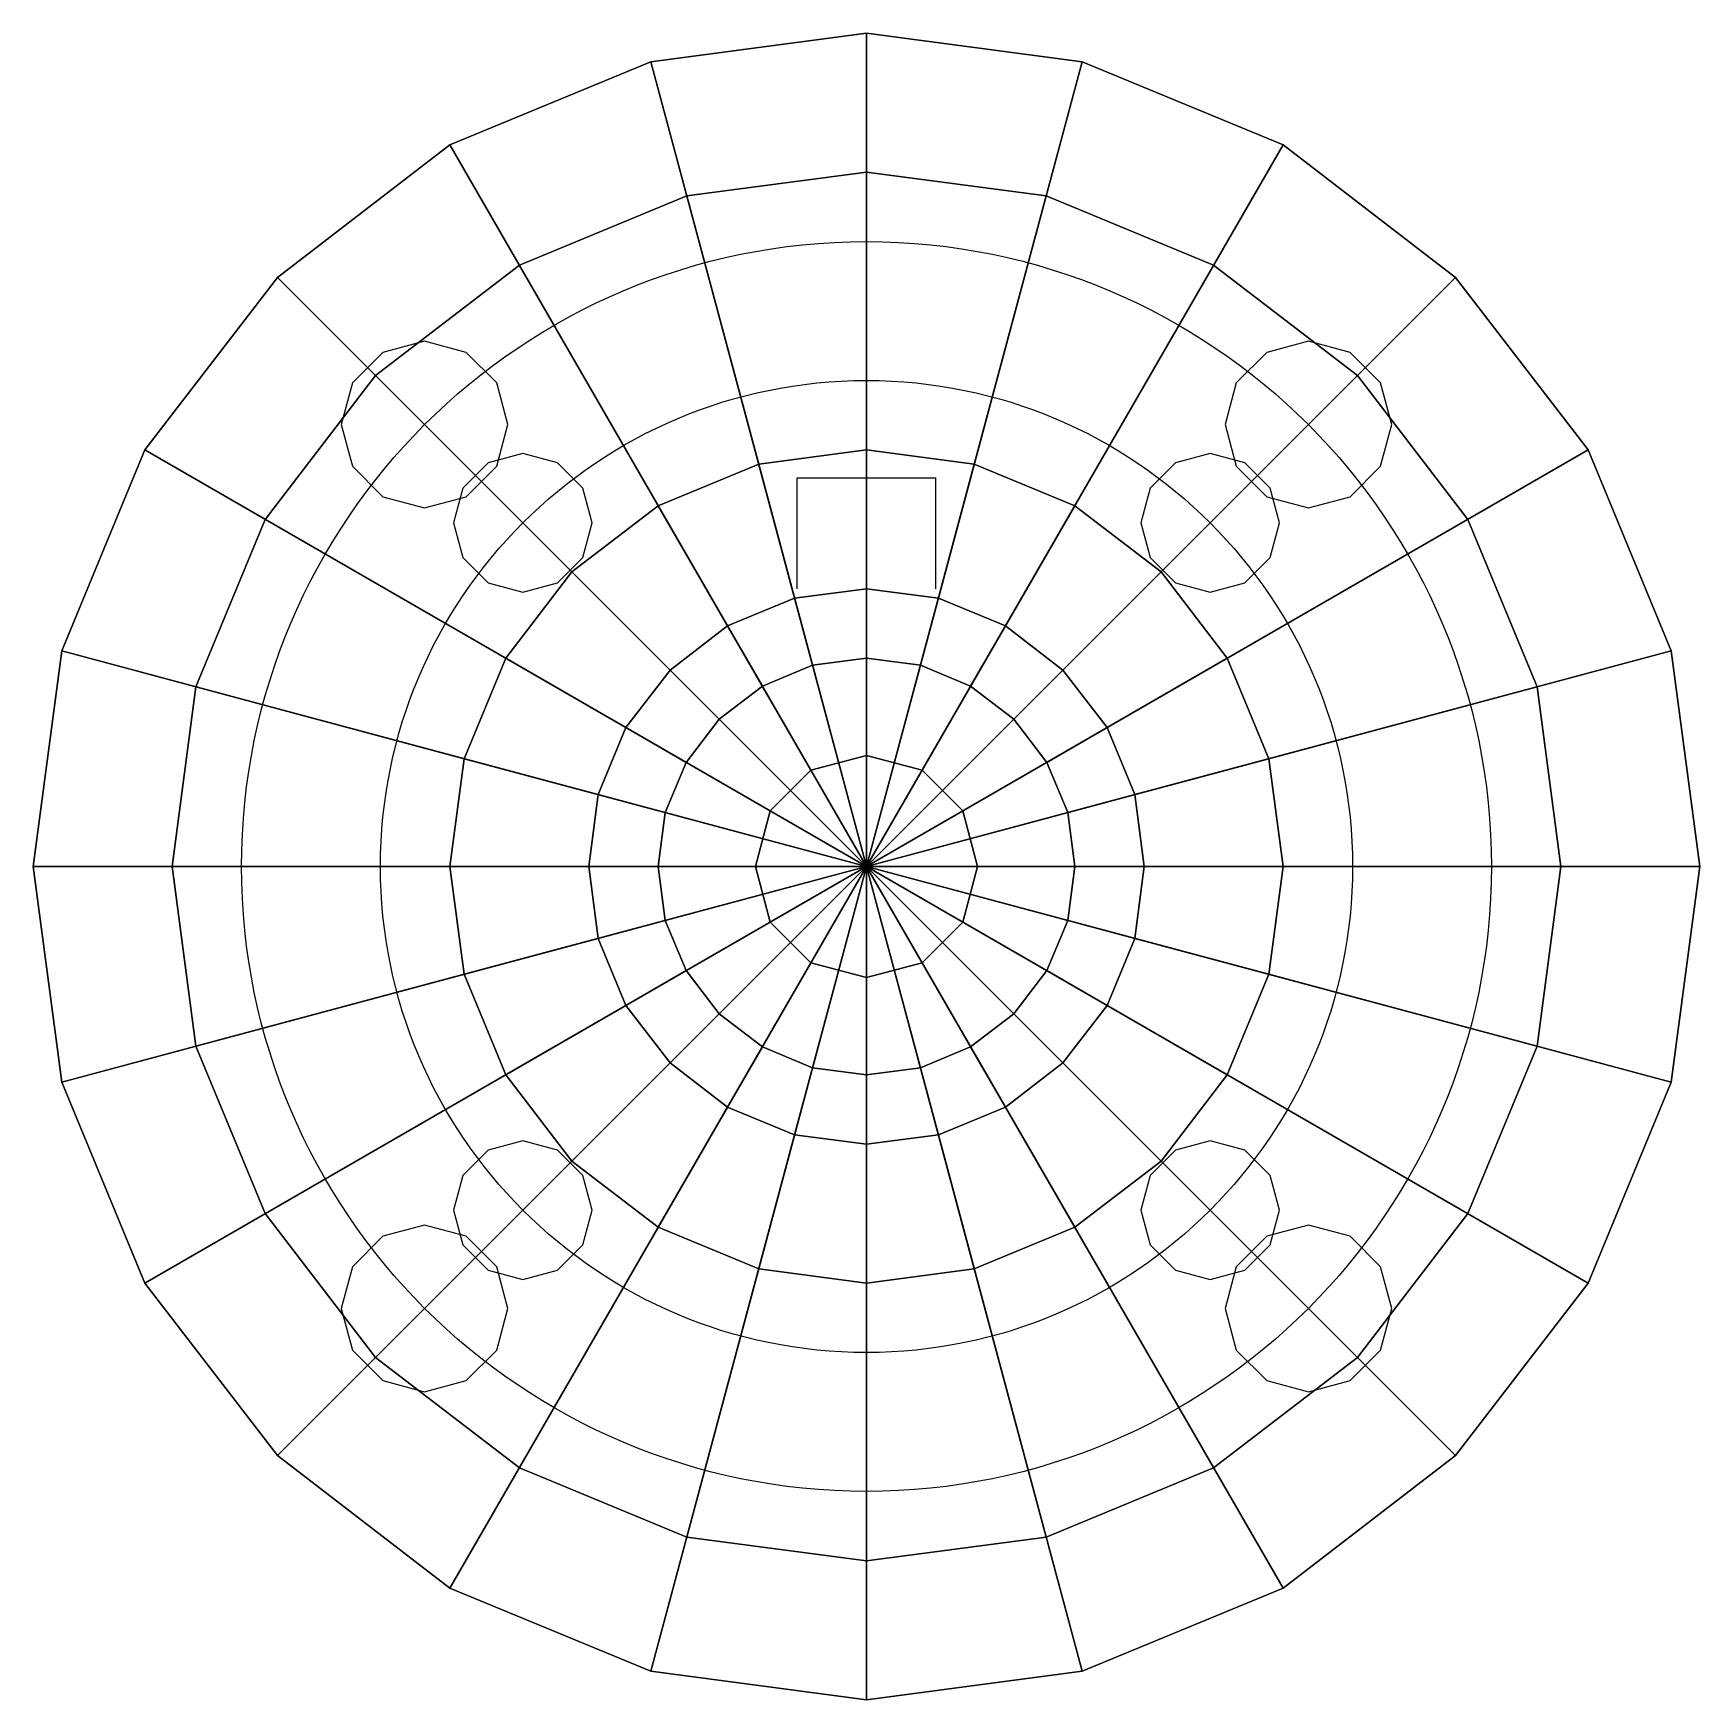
# Model space of a CAD drawing. Header units: millimetres. Extents: x -60 to 60, y -60 to 60.
import ezdxf

# ---------------------------------------------------------------- set-up
doc = ezdxf.new("R2010")
doc.units = ezdxf.units.MM
for name, color, linetype in [('BODY', 7, 'Continuous'), ('CENTERLINE', 1, 'Continuous'), ('EDGES', 2, 'Continuous'), ('HOLES', 4, 'Continuous')]:
    doc.layers.add(name, color=color, linetype=linetype)

msp = doc.modelspace()

# ---------------------------------------------------------------- linework, layer by layer
at = {"layer": 'BODY'}
for points in [[(0, 60), (-15.5291, 57.9555), (-15.5291, 57.9555, 20), (0, 60, 20)], [(0, 0), (0, 60), (-15.5291, 57.9555)], [(0, 60, 20), (-15.5291, 57.9555, 20), (-7.7646, 28.9778, 20), (0, 30, 20)], [(15.5291, 57.9555), (0, 60), (0, 60, 20), (15.5291, 57.9555, 20)], [(0, 0), (15.5291, 57.9555), (0, 60)], [(15.5291, 57.9555, 20), (0, 60, 20), (0, 30, 20), (7.7646, 28.9778, 20)], [(-15.5291, 57.9555), (-30, 51.9615), (-30, 51.9615, 20), (-15.5291, 57.9555, 20)], [(0, 0), (-15.5291, 57.9555), (-30, 51.9615)], [(-15.5291, 57.9555, 20), (-30, 51.9615, 20), (-15, 25.9808, 20), (-7.7646, 28.9778, 20)], [(0, 0), (30, 51.9615), (15.5291, 57.9555)], [(30, 51.9615, 20), (15.5291, 57.9555, 20), (7.7646, 28.9778, 20), (15, 25.9808, 20)], [(30, 51.9615), (15.5291, 57.9555), (15.5291, 57.9555, 20), (30, 51.9615, 20)], [(-30, 51.9615), (-42.4264, 42.4264), (-42.4264, 42.4264, 20), (-30, 51.9615, 20)], [(0, 0), (-30, 51.9615), (-42.4264, 42.4264)], [(-30, 51.9615, 20), (-42.4264, 42.4264, 20), (-21.2132, 21.2132, 20), (-15, 25.9808, 20)], [(0, 0), (42.4264, 42.4264), (30, 51.9615)], [(42.4264, 42.4264, 20), (30, 51.9615, 20), (15, 25.9808, 20), (21.2132, 21.2132, 20)], [(42.4264, 42.4264), (30, 51.9615), (30, 51.9615, 20), (42.4264, 42.4264, 20)], [(0, 50, 100), (-12.941, 48.2963, 100), (-12.941, 48.2963, 120), (0, 50, 120)], [(0, 0, 100), (0, 50, 100), (-12.941, 48.2963, 100)], [(0, 30, 100), (-7.7646, 28.9778, 100), (-12.941, 48.2963, 100), (0, 50, 100)], [(0, 50, 120), (-12.941, 48.2963, 120), (-5.1764, 19.3185, 120), (0, 20, 120)], [(12.941, 48.2963, 100), (0, 50, 100), (0, 50, 120), (12.941, 48.2963, 120)], [(0, 0, 100), (12.941, 48.2963, 100), (0, 50, 100)], [(7.7646, 28.9778, 100), (0, 30, 100), (0, 50, 100), (12.941, 48.2963, 100)], [(12.941, 48.2963, 120), (0, 50, 120), (0, 20, 120), (5.1764, 19.3185, 120)], [(-12.941, 48.2963, 100), (-25, 43.3013, 100), (-25, 43.3013, 120), (-12.941, 48.2963, 120)], [(0, 0, 100), (-12.941, 48.2963, 100), (-25, 43.3013, 100)], [(-7.7646, 28.9778, 100), (-15, 25.9808, 100), (-25, 43.3013, 100), (-12.941, 48.2963, 100)], [(-12.941, 48.2963, 120), (-25, 43.3013, 120), (-10, 17.3205, 120), (-5.1764, 19.3185, 120)], [(0, 0, 100), (25, 43.3013, 100), (12.941, 48.2963, 100)], [(25, 43.3013, 120), (12.941, 48.2963, 120), (5.1764, 19.3185, 120), (10, 17.3205, 120)], [(15, 25.9808, 100), (7.7646, 28.9778, 100), (12.941, 48.2963, 100), (25, 43.3013, 100)], [(25, 43.3013, 100), (12.941, 48.2963, 100), (12.941, 48.2963, 120), (25, 43.3013, 120)], [(-25, 43.3013, 100), (-35.3553, 35.3553, 100), (-35.3553, 35.3553, 120), (-25, 43.3013, 120)], [(0, 0, 100), (-25, 43.3013, 100), (-35.3553, 35.3553, 100)], [(-15, 25.9808, 100), (-21.2132, 21.2132, 100), (-35.3553, 35.3553, 100), (-25, 43.3013, 100)], [(-25, 43.3013, 120), (-35.3553, 35.3553, 120), (-14.1421, 14.1421, 120), (-10, 17.3205, 120)], [(0, 0, 100), (35.3553, 35.3553, 100), (25, 43.3013, 100)], [(35.3553, 35.3553, 120), (25, 43.3013, 120), (10, 17.3205, 120), (14.1421, 14.1421, 120)], [(21.2132, 21.2132, 100), (15, 25.9808, 100), (25, 43.3013, 100), (35.3553, 35.3553, 100)], [(35.3553, 35.3553, 100), (25, 43.3013, 100), (25, 43.3013, 120), (35.3553, 35.3553, 120)], [(-42.4264, 42.4264), (-51.9615, 30), (-51.9615, 30, 20), (-42.4264, 42.4264, 20)], [(0, 0), (-42.4264, 42.4264), (-51.9615, 30)], [(-42.4264, 42.4264, 20), (-51.9615, 30, 20), (-25.9808, 15, 20), (-21.2132, 21.2132, 20)], [(0, 0), (51.9615, 30), (42.4264, 42.4264)], [(51.9615, 30, 20), (42.4264, 42.4264, 20), (21.2132, 21.2132, 20), (25.9808, 15, 20)], [(51.9615, 30), (42.4264, 42.4264), (42.4264, 42.4264, 20), (51.9615, 30, 20)], [(-35.3553, 35.3553, 100), (-43.3013, 25, 100), (-43.3013, 25, 120), (-35.3553, 35.3553, 120)], [(0, 0, 100), (-35.3553, 35.3553, 100), (-43.3013, 25, 100)], [(-21.2132, 21.2132, 100), (-25.9808, 15, 100), (-43.3013, 25, 100), (-35.3553, 35.3553, 100)], [(-35.3553, 35.3553, 120), (-43.3013, 25, 120), (-17.3205, 10, 120), (-14.1421, 14.1421, 120)], [(0, 0, 100), (43.3013, 25, 100), (35.3553, 35.3553, 100)], [(43.3013, 25, 120), (35.3553, 35.3553, 120), (14.1421, 14.1421, 120), (17.3205, 10, 120)], [(25.9808, 15, 100), (21.2132, 21.2132, 100), (35.3553, 35.3553, 100), (43.3013, 25, 100)], [(43.3013, 25, 100), (35.3553, 35.3553, 100), (35.3553, 35.3553, 120), (43.3013, 25, 120)], [(-51.9615, 30), (-57.9555, 15.5291), (-57.9555, 15.5291, 20), (-51.9615, 30, 20)], [(0, 0), (-51.9615, 30), (-57.9555, 15.5291)], [(-51.9615, 30, 20), (-57.9555, 15.5291, 20), (-28.9778, 7.7646, 20), (-25.9808, 15, 20)], [(0, 30, 20), (-7.7646, 28.9778, 20), (-7.7646, 28.9778, 100), (0, 30, 100)], [(0, 0, 20), (0, 30, 20), (-7.7646, 28.9778, 20)], [(0, 0), (57.9555, 15.5291), (51.9615, 30)], [(7.7646, 28.9778, 20), (0, 30, 20), (0, 30, 100), (7.7646, 28.9778, 100)], [(0, 0, 20), (7.7646, 28.9778, 20), (0, 30, 20)], [(57.9555, 15.5291, 20), (51.9615, 30, 20), (25.9808, 15, 20), (28.9778, 7.7646, 20)], [(57.9555, 15.5291), (51.9615, 30), (51.9615, 30, 20), (57.9555, 15.5291, 20)], [(-7.7646, 28.9778, 20), (-15, 25.9808, 20), (-15, 25.9808, 100), (-7.7646, 28.9778, 100)], [(0, 0, 20), (-7.7646, 28.9778, 20), (-15, 25.9808, 20)], [(0, 0, 20), (15, 25.9808, 20), (7.7646, 28.9778, 20)], [(15, 25.9808, 20), (7.7646, 28.9778, 20), (7.7646, 28.9778, 100), (15, 25.9808, 100)], [(-15, 25.9808, 20), (-21.2132, 21.2132, 20), (-21.2132, 21.2132, 100), (-15, 25.9808, 100)], [(0, 0, 20), (-15, 25.9808, 20), (-21.2132, 21.2132, 20)], [(0, 0, 20), (21.2132, 21.2132, 20), (15, 25.9808, 20)], [(21.2132, 21.2132, 20), (15, 25.9808, 20), (15, 25.9808, 100), (21.2132, 21.2132, 100)], [(-43.3013, 25, 100), (-48.2963, 12.941, 100), (-48.2963, 12.941, 120), (-43.3013, 25, 120)], [(0, 0, 100), (-43.3013, 25, 100), (-48.2963, 12.941, 100)], [(-25.9808, 15, 100), (-28.9778, 7.7646, 100), (-48.2963, 12.941, 100), (-43.3013, 25, 100)], [(-43.3013, 25, 120), (-48.2963, 12.941, 120), (-19.3185, 5.1764, 120), (-17.3205, 10, 120)], [(0, 0, 100), (48.2963, 12.941, 100), (43.3013, 25, 100)], [(48.2963, 12.941, 120), (43.3013, 25, 120), (17.3205, 10, 120), (19.3185, 5.1764, 120)], [(28.9778, 7.7646, 100), (25.9808, 15, 100), (43.3013, 25, 100), (48.2963, 12.941, 100)], [(48.2963, 12.941, 100), (43.3013, 25, 100), (43.3013, 25, 120), (48.2963, 12.941, 120)], [(-21.2132, 21.2132, 20), (-25.9808, 15, 20), (-25.9808, 15, 100), (-21.2132, 21.2132, 100)], [(0, 0, 20), (-21.2132, 21.2132, 20), (-25.9808, 15, 20)], [(0, 0, 20), (25.9808, 15, 20), (21.2132, 21.2132, 20)], [(25.9808, 15, 20), (21.2132, 21.2132, 20), (21.2132, 21.2132, 100), (25.9808, 15, 100)], [(-5.1764, 19.3185, 120), (-10, 17.3205, 120), (-10, 17.3205, 180), (-5.1764, 19.3185, 180)], [(0, 0, 120), (-5.1764, 19.3185, 120), (-10, 17.3205, 120)], [(-5.1764, 19.3185, 180), (-10, 17.3205, 180), (-7.5, 12.9904, 180), (-3.8823, 14.4889, 180)], [(0, 20, 120), (-5.1764, 19.3185, 120), (-5.1764, 19.3185, 180), (0, 20, 180)], [(0, 0, 120), (0, 20, 120), (-5.1764, 19.3185, 120)], [(0, 20, 180), (-5.1764, 19.3185, 180), (-3.8823, 14.4889, 180), (0, 15, 180)], [(5.1764, 19.3185, 120), (0, 20, 120), (0, 20, 180), (5.1764, 19.3185, 180)], [(0, 0, 120), (5.1764, 19.3185, 120), (0, 20, 120)], [(5.1764, 19.3185, 180), (0, 20, 180), (0, 15, 180), (3.8823, 14.4889, 180)], [(0, 0, 120), (10, 17.3205, 120), (5.1764, 19.3185, 120)], [(10, 17.3205, 180), (5.1764, 19.3185, 180), (3.8823, 14.4889, 180), (7.5, 12.9904, 180)], [(10, 17.3205, 120), (5.1764, 19.3185, 120), (5.1764, 19.3185, 180), (10, 17.3205, 180)], [(-10, 17.3205, 120), (-14.1421, 14.1421, 120), (-14.1421, 14.1421, 180), (-10, 17.3205, 180)], [(0, 0, 120), (-10, 17.3205, 120), (-14.1421, 14.1421, 120)], [(-10, 17.3205, 180), (-14.1421, 14.1421, 180), (-10.6066, 10.6066, 180), (-7.5, 12.9904, 180)], [(0, 0, 120), (14.1421, 14.1421, 120), (10, 17.3205, 120)], [(14.1421, 14.1421, 180), (10, 17.3205, 180), (7.5, 12.9904, 180), (10.6066, 10.6066, 180)], [(14.1421, 14.1421, 120), (10, 17.3205, 120), (10, 17.3205, 180), (14.1421, 14.1421, 180)], [(-57.9555, 15.5291), (-60, 0), (-60, 0, 20), (-57.9555, 15.5291, 20)], [(0, 0), (-57.9555, 15.5291), (-60, 0)], [(-57.9555, 15.5291, 20), (-60, 0, 20), (-30, 0, 20), (-28.9778, 7.7646, 20)], [(-25.9808, 15, 20), (-28.9778, 7.7646, 20), (-28.9778, 7.7646, 100), (-25.9808, 15, 100)], [(0, 0, 20), (-25.9808, 15, 20), (-28.9778, 7.7646, 20)], [(-3.8823, 14.4889, 180), (-7.5, 12.9904, 180), (-7.5, 12.9904, 210), (-3.8823, 14.4889, 210)], [(0, 0, 180), (-3.8823, 14.4889, 180), (-7.5, 12.9904, 180)], [(0, 0, 210), (-3.8823, 14.4889, 210), (-7.5, 12.9904, 210)], [(0, 15, 180), (-3.8823, 14.4889, 180), (-3.8823, 14.4889, 210), (0, 15, 210)], [(0, 0, 180), (0, 15, 180), (-3.8823, 14.4889, 180)], [(0, 0, 210), (0, 15, 210), (-3.8823, 14.4889, 210)], [(0, 0), (60, 0), (57.9555, 15.5291)], [(0, 0, 20), (28.9778, 7.7646, 20), (25.9808, 15, 20)], [(3.8823, 14.4889, 180), (0, 15, 180), (0, 15, 210), (3.8823, 14.4889, 210)], [(0, 0, 180), (3.8823, 14.4889, 180), (0, 15, 180)], [(0, 0, 210), (3.8823, 14.4889, 210), (0, 15, 210)], [(0, 0, 180), (7.5, 12.9904, 180), (3.8823, 14.4889, 180)], [(0, 0, 210), (7.5, 12.9904, 210), (3.8823, 14.4889, 210)], [(7.5, 12.9904, 180), (3.8823, 14.4889, 180), (3.8823, 14.4889, 210), (7.5, 12.9904, 210)], [(28.9778, 7.7646, 20), (25.9808, 15, 20), (25.9808, 15, 100), (28.9778, 7.7646, 100)], [(60, 0, 20), (57.9555, 15.5291, 20), (28.9778, 7.7646, 20), (30, 0, 20)], [(60, 0), (57.9555, 15.5291), (57.9555, 15.5291, 20), (60, 0, 20)], [(-14.1421, 14.1421, 120), (-17.3205, 10, 120), (-17.3205, 10, 180), (-14.1421, 14.1421, 180)], [(0, 0, 120), (-14.1421, 14.1421, 120), (-17.3205, 10, 120)], [(-14.1421, 14.1421, 180), (-17.3205, 10, 180), (-12.9904, 7.5, 180), (-10.6066, 10.6066, 180)], [(0, 0, 120), (17.3205, 10, 120), (14.1421, 14.1421, 120)], [(17.3205, 10, 180), (14.1421, 14.1421, 180), (10.6066, 10.6066, 180), (12.9904, 7.5, 180)], [(17.3205, 10, 120), (14.1421, 14.1421, 120), (14.1421, 14.1421, 180), (17.3205, 10, 180)], [(-48.2963, 12.941, 100), (-50, 0, 100), (-50, 0, 120), (-48.2963, 12.941, 120)], [(0, 0, 100), (-48.2963, 12.941, 100), (-50, 0, 100)], [(-28.9778, 7.7646, 100), (-30, 0, 100), (-50, 0, 100), (-48.2963, 12.941, 100)], [(-48.2963, 12.941, 120), (-50, 0, 120), (-20, 0, 120), (-19.3185, 5.1764, 120)], [(-7.5, 12.9904, 180), (-10.6066, 10.6066, 180), (-10.6066, 10.6066, 210), (-7.5, 12.9904, 210)], [(0, 0, 180), (-7.5, 12.9904, 180), (-10.6066, 10.6066, 180)], [(0, 0, 210), (-7.5, 12.9904, 210), (-10.6066, 10.6066, 210)], [(0, 0, 180), (10.6066, 10.6066, 180), (7.5, 12.9904, 180)], [(0, 0, 210), (10.6066, 10.6066, 210), (7.5, 12.9904, 210)], [(0, 0, 100), (50, 0, 100), (48.2963, 12.941, 100)], [(10.6066, 10.6066, 180), (7.5, 12.9904, 180), (7.5, 12.9904, 210), (10.6066, 10.6066, 210)], [(50, 0, 120), (48.2963, 12.941, 120), (19.3185, 5.1764, 120), (20, 0, 120)], [(30, 0, 100), (28.9778, 7.7646, 100), (48.2963, 12.941, 100), (50, 0, 100)], [(50, 0, 100), (48.2963, 12.941, 100), (48.2963, 12.941, 120), (50, 0, 120)], [(-17.3205, 10, 120), (-19.3185, 5.1764, 120), (-19.3185, 5.1764, 180), (-17.3205, 10, 180)], [(0, 0, 120), (-17.3205, 10, 120), (-19.3185, 5.1764, 120)], [(-17.3205, 10, 180), (-19.3185, 5.1764, 180), (-14.4889, 3.8823, 180), (-12.9904, 7.5, 180)], [(-10.6066, 10.6066, 180), (-12.9904, 7.5, 180), (-12.9904, 7.5, 210), (-10.6066, 10.6066, 210)], [(0, 0, 180), (-10.6066, 10.6066, 180), (-12.9904, 7.5, 180)], [(0, 0, 210), (-10.6066, 10.6066, 210), (-12.9904, 7.5, 210)], [(0, 0, 180), (12.9904, 7.5, 180), (10.6066, 10.6066, 180)], [(0, 0, 210), (12.9904, 7.5, 210), (10.6066, 10.6066, 210)], [(0, 0, 120), (19.3185, 5.1764, 120), (17.3205, 10, 120)], [(12.9904, 7.5, 180), (10.6066, 10.6066, 180), (10.6066, 10.6066, 210), (12.9904, 7.5, 210)], [(19.3185, 5.1764, 180), (17.3205, 10, 180), (12.9904, 7.5, 180), (14.4889, 3.8823, 180)], [(19.3185, 5.1764, 120), (17.3205, 10, 120), (17.3205, 10, 180), (19.3185, 5.1764, 180)], [(-28.9778, 7.7646, 20), (-30, 0, 20), (-30, 0, 100), (-28.9778, 7.7646, 100)], [(0, 0, 20), (-28.9778, 7.7646, 20), (-30, 0, 20)], [(-12.9904, 7.5, 180), (-14.4889, 3.8823, 180), (-14.4889, 3.8823, 210), (-12.9904, 7.5, 210)], [(0, 0, 180), (-12.9904, 7.5, 180), (-14.4889, 3.8823, 180)], [(0, 0, 210), (-12.9904, 7.5, 210), (-14.4889, 3.8823, 210)], [(0, 0, 20), (30, 0, 20), (28.9778, 7.7646, 20)], [(0, 0, 180), (14.4889, 3.8823, 180), (12.9904, 7.5, 180)], [(0, 0, 210), (14.4889, 3.8823, 210), (12.9904, 7.5, 210)], [(14.4889, 3.8823, 180), (12.9904, 7.5, 180), (12.9904, 7.5, 210), (14.4889, 3.8823, 210)], [(30, 0, 20), (28.9778, 7.7646, 20), (28.9778, 7.7646, 100), (30, 0, 100)], [(-19.3185, 5.1764, 120), (-20, 0, 120), (-20, 0, 180), (-19.3185, 5.1764, 180)], [(0, 0, 120), (-19.3185, 5.1764, 120), (-20, 0, 120)], [(-19.3185, 5.1764, 180), (-20, 0, 180), (-15, 0, 180), (-14.4889, 3.8823, 180)], [(0, 0, 120), (20, 0, 120), (19.3185, 5.1764, 120)], [(20, 0, 180), (19.3185, 5.1764, 180), (14.4889, 3.8823, 180), (15, 0, 180)], [(20, 0, 120), (19.3185, 5.1764, 120), (19.3185, 5.1764, 180), (20, 0, 180)], [(-14.4889, 3.8823, 180), (-15, 0, 180), (-15, 0, 210), (-14.4889, 3.8823, 210)], [(0, 0, 180), (-14.4889, 3.8823, 180), (-15, 0, 180)], [(0, 0, 210), (-14.4889, 3.8823, 210), (-15, 0, 210)], [(0, 0, 180), (15, 0, 180), (14.4889, 3.8823, 180)], [(0, 0, 210), (15, 0, 210), (14.4889, 3.8823, 210)], [(15, 0, 180), (14.4889, 3.8823, 180), (14.4889, 3.8823, 210), (15, 0, 210)], [(-60, 0), (-57.9555, -15.5291), (-57.9555, -15.5291, 20), (-60, 0, 20)], [(0, 0), (-60, 0), (-57.9555, -15.5291)], [(-60, 0, 20), (-57.9555, -15.5291, 20), (-28.9778, -7.7646, 20), (-30, 0, 20)], [(0, 0), (-57.9555, -15.5291), (-51.9615, -30)], [(0, 0), (-51.9615, -30), (-42.4264, -42.4264)], [(-50, 0, 100), (-48.2963, -12.941, 100), (-48.2963, -12.941, 120), (-50, 0, 120)], [(0, 0, 100), (-50, 0, 100), (-48.2963, -12.941, 100)], [(-30, 0, 100), (-28.9778, -7.7646, 100), (-48.2963, -12.941, 100), (-50, 0, 100)], [(-50, 0, 120), (-48.2963, -12.941, 120), (-19.3185, -5.1764, 120), (-20, 0, 120)], [(0, 0, 100), (-48.2963, -12.941, 100), (-43.3013, -25, 100)], [(0, 0, 100), (-43.3013, -25, 100), (-35.3553, -35.3553, 100)], [(0, 0), (-42.4264, -42.4264), (-30, -51.9615)], [(0, 0, 100), (-35.3553, -35.3553, 100), (-25, -43.3013, 100)], [(0, 0), (-30, -51.9615), (-15.5291, -57.9555)], [(-30, 0, 20), (-28.9778, -7.7646, 20), (-28.9778, -7.7646, 100), (-30, 0, 100)], [(0, 0, 20), (-30, 0, 20), (-28.9778, -7.7646, 20)], [(0, 0, 20), (-28.9778, -7.7646, 20), (-25.9808, -15, 20)], [(0, 0, 20), (-25.9808, -15, 20), (-21.2132, -21.2132, 20)], [(0, 0, 100), (-25, -43.3013, 100), (-12.941, -48.2963, 100)], [(0, 0, 20), (-21.2132, -21.2132, 20), (-15, -25.9808, 20)], [(-20, 0, 120), (-19.3185, -5.1764, 120), (-19.3185, -5.1764, 180), (-20, 0, 180)], [(0, 0, 120), (-20, 0, 120), (-19.3185, -5.1764, 120)], [(-20, 0, 180), (-19.3185, -5.1764, 180), (-14.4889, -3.8823, 180), (-15, 0, 180)], [(0, 0, 120), (-19.3185, -5.1764, 120), (-17.3205, -10, 120)], [(0, 0, 120), (-17.3205, -10, 120), (-14.1421, -14.1421, 120)], [(0, 0), (-15.5291, -57.9555), (0, -60)], [(0, 0, 20), (-15, -25.9808, 20), (-7.7646, -28.9778, 20)], [(-15, 0, 180), (-14.4889, -3.8823, 180), (-14.4889, -3.8823, 210), (-15, 0, 210)], [(0, 0, 180), (-15, 0, 180), (-14.4889, -3.8823, 180)], [(0, 0, 210), (-15, 0, 210), (-14.4889, -3.8823, 210)], [(0, 0, 180), (-14.4889, -3.8823, 180), (-12.9904, -7.5, 180)], [(0, 0, 210), (-14.4889, -3.8823, 210), (-12.9904, -7.5, 210)], [(0, 0, 120), (-14.1421, -14.1421, 120), (-10, -17.3205, 120)], [(0, 0, 180), (-12.9904, -7.5, 180), (-10.6066, -10.6066, 180)], [(0, 0, 210), (-12.9904, -7.5, 210), (-10.6066, -10.6066, 210)], [(0, 0, 100), (-12.941, -48.2963, 100), (0, -50, 100)], [(0, 0, 180), (-10.6066, -10.6066, 180), (-7.5, -12.9904, 180)], [(0, 0, 210), (-10.6066, -10.6066, 210), (-7.5, -12.9904, 210)], [(0, 0, 120), (-10, -17.3205, 120), (-5.1764, -19.3185, 120)], [(0, 0, 20), (-7.7646, -28.9778, 20), (0, -30, 20)], [(0, 0, 180), (-7.5, -12.9904, 180), (-3.8823, -14.4889, 180)], [(0, 0, 210), (-7.5, -12.9904, 210), (-3.8823, -14.4889, 210)], [(0, 0, 120), (-5.1764, -19.3185, 120), (0, -20, 120)], [(0, 0, 180), (-3.8823, -14.4889, 180), (0, -15, 180)], [(0, 0, 210), (-3.8823, -14.4889, 210), (0, -15, 210)], [(0, 0), (0, -60), (15.5291, -57.9555)], [(0, 0), (15.5291, -57.9555), (30, -51.9615)], [(0, 0), (30, -51.9615), (42.4264, -42.4264)], [(0, 0), (42.4264, -42.4264), (51.9615, -30)], [(0, 0), (51.9615, -30), (57.9555, -15.5291)], [(0, 0), (57.9555, -15.5291), (60, 0)], [(0, 0, 20), (0, -30, 20), (7.7646, -28.9778, 20)], [(0, 0, 20), (7.7646, -28.9778, 20), (15, -25.9808, 20)], [(0, 0, 20), (15, -25.9808, 20), (21.2132, -21.2132, 20)], [(0, 0, 20), (21.2132, -21.2132, 20), (25.9808, -15, 20)], [(0, 0, 20), (25.9808, -15, 20), (28.9778, -7.7646, 20)], [(0, 0, 20), (28.9778, -7.7646, 20), (30, 0, 20)], [(0, 0, 100), (0, -50, 100), (12.941, -48.2963, 100)], [(0, 0, 100), (12.941, -48.2963, 100), (25, -43.3013, 100)], [(0, 0, 100), (25, -43.3013, 100), (35.3553, -35.3553, 100)], [(0, 0, 100), (35.3553, -35.3553, 100), (43.3013, -25, 100)], [(0, 0, 100), (43.3013, -25, 100), (48.2963, -12.941, 100)], [(0, 0, 100), (48.2963, -12.941, 100), (50, 0, 100)], [(0, 0, 120), (0, -20, 120), (5.1764, -19.3185, 120)], [(0, 0, 120), (5.1764, -19.3185, 120), (10, -17.3205, 120)], [(0, 0, 120), (10, -17.3205, 120), (14.1421, -14.1421, 120)], [(0, 0, 120), (14.1421, -14.1421, 120), (17.3205, -10, 120)], [(0, 0, 120), (17.3205, -10, 120), (19.3185, -5.1764, 120)], [(0, 0, 120), (19.3185, -5.1764, 120), (20, 0, 120)], [(0, 0, 180), (0, -15, 180), (3.8823, -14.4889, 180)], [(0, 0, 180), (3.8823, -14.4889, 180), (7.5, -12.9904, 180)], [(0, 0, 180), (7.5, -12.9904, 180), (10.6066, -10.6066, 180)], [(0, 0, 180), (10.6066, -10.6066, 180), (12.9904, -7.5, 180)], [(0, 0, 180), (12.9904, -7.5, 180), (14.4889, -3.8823, 180)], [(0, 0, 180), (14.4889, -3.8823, 180), (15, 0, 180)], [(0, 0, 210), (0, -15, 210), (3.8823, -14.4889, 210)], [(0, 0, 210), (3.8823, -14.4889, 210), (7.5, -12.9904, 210)], [(0, 0, 210), (7.5, -12.9904, 210), (10.6066, -10.6066, 210)], [(0, 0, 210), (10.6066, -10.6066, 210), (12.9904, -7.5, 210)], [(0, 0, 210), (12.9904, -7.5, 210), (14.4889, -3.8823, 210)], [(0, 0, 210), (14.4889, -3.8823, 210), (15, 0, 210)], [(14.4889, -3.8823, 180), (15, 0, 180), (15, 0, 210), (14.4889, -3.8823, 210)], [(19.3185, -5.1764, 180), (20, 0, 180), (15, 0, 180), (14.4889, -3.8823, 180)], [(19.3185, -5.1764, 120), (20, 0, 120), (20, 0, 180), (19.3185, -5.1764, 180)], [(48.2963, -12.941, 120), (50, 0, 120), (20, 0, 120), (19.3185, -5.1764, 120)], [(28.9778, -7.7646, 20), (30, 0, 20), (30, 0, 100), (28.9778, -7.7646, 100)], [(57.9555, -15.5291, 20), (60, 0, 20), (30, 0, 20), (28.9778, -7.7646, 20)], [(28.9778, -7.7646, 100), (30, 0, 100), (50, 0, 100), (48.2963, -12.941, 100)], [(48.2963, -12.941, 100), (50, 0, 100), (50, 0, 120), (48.2963, -12.941, 120)], [(57.9555, -15.5291), (60, 0), (60, 0, 20), (57.9555, -15.5291, 20)], [(-19.3185, -5.1764, 180), (-17.3205, -10, 180), (-12.9904, -7.5, 180), (-14.4889, -3.8823, 180)], [(-14.4889, -3.8823, 180), (-12.9904, -7.5, 180), (-12.9904, -7.5, 210), (-14.4889, -3.8823, 210)], [(12.9904, -7.5, 180), (14.4889, -3.8823, 180), (14.4889, -3.8823, 210), (12.9904, -7.5, 210)], [(17.3205, -10, 180), (19.3185, -5.1764, 180), (14.4889, -3.8823, 180), (12.9904, -7.5, 180)], [(-48.2963, -12.941, 120), (-43.3013, -25, 120), (-17.3205, -10, 120), (-19.3185, -5.1764, 120)], [(-19.3185, -5.1764, 120), (-17.3205, -10, 120), (-17.3205, -10, 180), (-19.3185, -5.1764, 180)], [(17.3205, -10, 120), (19.3185, -5.1764, 120), (19.3185, -5.1764, 180), (17.3205, -10, 180)], [(43.3013, -25, 120), (48.2963, -12.941, 120), (19.3185, -5.1764, 120), (17.3205, -10, 120)], [(-57.9555, -15.5291, 20), (-51.9615, -30, 20), (-25.9808, -15, 20), (-28.9778, -7.7646, 20)], [(-28.9778, -7.7646, 100), (-25.9808, -15, 100), (-43.3013, -25, 100), (-48.2963, -12.941, 100)], [(-28.9778, -7.7646, 20), (-25.9808, -15, 20), (-25.9808, -15, 100), (-28.9778, -7.7646, 100)], [(-17.3205, -10, 180), (-14.1421, -14.1421, 180), (-10.6066, -10.6066, 180), (-12.9904, -7.5, 180)], [(-12.9904, -7.5, 180), (-10.6066, -10.6066, 180), (-10.6066, -10.6066, 210), (-12.9904, -7.5, 210)], [(10.6066, -10.6066, 180), (12.9904, -7.5, 180), (12.9904, -7.5, 210), (10.6066, -10.6066, 210)], [(14.1421, -14.1421, 180), (17.3205, -10, 180), (12.9904, -7.5, 180), (10.6066, -10.6066, 180)], [(25.9808, -15, 20), (28.9778, -7.7646, 20), (28.9778, -7.7646, 100), (25.9808, -15, 100)], [(51.9615, -30, 20), (57.9555, -15.5291, 20), (28.9778, -7.7646, 20), (25.9808, -15, 20)], [(25.9808, -15, 100), (28.9778, -7.7646, 100), (48.2963, -12.941, 100), (43.3013, -25, 100)], [(-43.3013, -25, 120), (-35.3553, -35.3553, 120), (-14.1421, -14.1421, 120), (-17.3205, -10, 120)], [(-17.3205, -10, 120), (-14.1421, -14.1421, 120), (-14.1421, -14.1421, 180), (-17.3205, -10, 180)], [(-14.1421, -14.1421, 180), (-10, -17.3205, 180), (-7.5, -12.9904, 180), (-10.6066, -10.6066, 180)], [(-10.6066, -10.6066, 180), (-7.5, -12.9904, 180), (-7.5, -12.9904, 210), (-10.6066, -10.6066, 210)], [(7.5, -12.9904, 180), (10.6066, -10.6066, 180), (10.6066, -10.6066, 210), (7.5, -12.9904, 210)], [(10, -17.3205, 180), (14.1421, -14.1421, 180), (10.6066, -10.6066, 180), (7.5, -12.9904, 180)], [(14.1421, -14.1421, 120), (17.3205, -10, 120), (17.3205, -10, 180), (14.1421, -14.1421, 180)], [(35.3553, -35.3553, 120), (43.3013, -25, 120), (17.3205, -10, 120), (14.1421, -14.1421, 120)], [(-48.2963, -12.941, 100), (-43.3013, -25, 100), (-43.3013, -25, 120), (-48.2963, -12.941, 120)], [(-10, -17.3205, 180), (-5.1764, -19.3185, 180), (-3.8823, -14.4889, 180), (-7.5, -12.9904, 180)], [(-7.5, -12.9904, 180), (-3.8823, -14.4889, 180), (-3.8823, -14.4889, 210), (-7.5, -12.9904, 210)], [(3.8823, -14.4889, 180), (7.5, -12.9904, 180), (7.5, -12.9904, 210), (3.8823, -14.4889, 210)], [(5.1764, -19.3185, 180), (10, -17.3205, 180), (7.5, -12.9904, 180), (3.8823, -14.4889, 180)], [(43.3013, -25, 100), (48.2963, -12.941, 100), (48.2963, -12.941, 120), (43.3013, -25, 120)], [(-35.3553, -35.3553, 120), (-25, -43.3013, 120), (-10, -17.3205, 120), (-14.1421, -14.1421, 120)], [(-14.1421, -14.1421, 120), (-10, -17.3205, 120), (-10, -17.3205, 180), (-14.1421, -14.1421, 180)], [(10, -17.3205, 120), (14.1421, -14.1421, 120), (14.1421, -14.1421, 180), (10, -17.3205, 180)], [(25, -43.3013, 120), (35.3553, -35.3553, 120), (14.1421, -14.1421, 120), (10, -17.3205, 120)], [(-57.9555, -15.5291), (-51.9615, -30), (-51.9615, -30, 20), (-57.9555, -15.5291, 20)], [(-51.9615, -30, 20), (-42.4264, -42.4264, 20), (-21.2132, -21.2132, 20), (-25.9808, -15, 20)], [(-25.9808, -15, 100), (-21.2132, -21.2132, 100), (-35.3553, -35.3553, 100), (-43.3013, -25, 100)], [(-25.9808, -15, 20), (-21.2132, -21.2132, 20), (-21.2132, -21.2132, 100), (-25.9808, -15, 100)], [(-5.1764, -19.3185, 180), (0, -20, 180), (0, -15, 180), (-3.8823, -14.4889, 180)], [(-3.8823, -14.4889, 180), (0, -15, 180), (0, -15, 210), (-3.8823, -14.4889, 210)], [(0, -15, 180), (3.8823, -14.4889, 180), (3.8823, -14.4889, 210), (0, -15, 210)], [(0, -20, 180), (5.1764, -19.3185, 180), (3.8823, -14.4889, 180), (0, -15, 180)], [(21.2132, -21.2132, 20), (25.9808, -15, 20), (25.9808, -15, 100), (21.2132, -21.2132, 100)], [(42.4264, -42.4264, 20), (51.9615, -30, 20), (25.9808, -15, 20), (21.2132, -21.2132, 20)], [(21.2132, -21.2132, 100), (25.9808, -15, 100), (43.3013, -25, 100), (35.3553, -35.3553, 100)], [(51.9615, -30), (57.9555, -15.5291), (57.9555, -15.5291, 20), (51.9615, -30, 20)], [(-25, -43.3013, 120), (-12.941, -48.2963, 120), (-5.1764, -19.3185, 120), (-10, -17.3205, 120)], [(-10, -17.3205, 120), (-5.1764, -19.3185, 120), (-5.1764, -19.3185, 180), (-10, -17.3205, 180)], [(5.1764, -19.3185, 120), (10, -17.3205, 120), (10, -17.3205, 180), (5.1764, -19.3185, 180)], [(12.941, -48.2963, 120), (25, -43.3013, 120), (10, -17.3205, 120), (5.1764, -19.3185, 120)], [(-12.941, -48.2963, 120), (0, -50, 120), (0, -20, 120), (-5.1764, -19.3185, 120)], [(-5.1764, -19.3185, 120), (0, -20, 120), (0, -20, 180), (-5.1764, -19.3185, 180)], [(0, -20, 120), (5.1764, -19.3185, 120), (5.1764, -19.3185, 180), (0, -20, 180)], [(0, -50, 120), (12.941, -48.2963, 120), (5.1764, -19.3185, 120), (0, -20, 120)], [(-42.4264, -42.4264, 20), (-30, -51.9615, 20), (-15, -25.9808, 20), (-21.2132, -21.2132, 20)], [(-21.2132, -21.2132, 100), (-15, -25.9808, 100), (-25, -43.3013, 100), (-35.3553, -35.3553, 100)], [(-21.2132, -21.2132, 20), (-15, -25.9808, 20), (-15, -25.9808, 100), (-21.2132, -21.2132, 100)], [(15, -25.9808, 20), (21.2132, -21.2132, 20), (21.2132, -21.2132, 100), (15, -25.9808, 100)], [(30, -51.9615, 20), (42.4264, -42.4264, 20), (21.2132, -21.2132, 20), (15, -25.9808, 20)], [(15, -25.9808, 100), (21.2132, -21.2132, 100), (35.3553, -35.3553, 100), (25, -43.3013, 100)], [(-43.3013, -25, 100), (-35.3553, -35.3553, 100), (-35.3553, -35.3553, 120), (-43.3013, -25, 120)], [(35.3553, -35.3553, 100), (43.3013, -25, 100), (43.3013, -25, 120), (35.3553, -35.3553, 120)], [(-30, -51.9615, 20), (-15.5291, -57.9555, 20), (-7.7646, -28.9778, 20), (-15, -25.9808, 20)], [(-15, -25.9808, 100), (-7.7646, -28.9778, 100), (-12.941, -48.2963, 100), (-25, -43.3013, 100)], [(-15, -25.9808, 20), (-7.7646, -28.9778, 20), (-7.7646, -28.9778, 100), (-15, -25.9808, 100)], [(7.7646, -28.9778, 20), (15, -25.9808, 20), (15, -25.9808, 100), (7.7646, -28.9778, 100)], [(15.5291, -57.9555, 20), (30, -51.9615, 20), (15, -25.9808, 20), (7.7646, -28.9778, 20)], [(7.7646, -28.9778, 100), (15, -25.9808, 100), (25, -43.3013, 100), (12.941, -48.2963, 100)], [(-51.9615, -30), (-42.4264, -42.4264), (-42.4264, -42.4264, 20), (-51.9615, -30, 20)], [(-15.5291, -57.9555, 20), (0, -60, 20), (0, -30, 20), (-7.7646, -28.9778, 20)], [(-7.7646, -28.9778, 100), (0, -30, 100), (0, -50, 100), (-12.941, -48.2963, 100)], [(-7.7646, -28.9778, 20), (0, -30, 20), (0, -30, 100), (-7.7646, -28.9778, 100)], [(0, -30, 20), (7.7646, -28.9778, 20), (7.7646, -28.9778, 100), (0, -30, 100)], [(0, -60, 20), (15.5291, -57.9555, 20), (7.7646, -28.9778, 20), (0, -30, 20)], [(0, -30, 100), (7.7646, -28.9778, 100), (12.941, -48.2963, 100), (0, -50, 100)], [(42.4264, -42.4264), (51.9615, -30), (51.9615, -30, 20), (42.4264, -42.4264, 20)], [(-35.3553, -35.3553, 100), (-25, -43.3013, 100), (-25, -43.3013, 120), (-35.3553, -35.3553, 120)], [(25, -43.3013, 100), (35.3553, -35.3553, 100), (35.3553, -35.3553, 120), (25, -43.3013, 120)], [(-42.4264, -42.4264), (-30, -51.9615), (-30, -51.9615, 20), (-42.4264, -42.4264, 20)], [(30, -51.9615), (42.4264, -42.4264), (42.4264, -42.4264, 20), (30, -51.9615, 20)], [(-25, -43.3013, 100), (-12.941, -48.2963, 100), (-12.941, -48.2963, 120), (-25, -43.3013, 120)], [(12.941, -48.2963, 100), (25, -43.3013, 100), (25, -43.3013, 120), (12.941, -48.2963, 120)], [(-12.941, -48.2963, 100), (0, -50, 100), (0, -50, 120), (-12.941, -48.2963, 120)], [(0, -50, 100), (12.941, -48.2963, 100), (12.941, -48.2963, 120), (0, -50, 120)], [(-30, -51.9615), (-15.5291, -57.9555), (-15.5291, -57.9555, 20), (-30, -51.9615, 20)], [(15.5291, -57.9555), (30, -51.9615), (30, -51.9615, 20), (15.5291, -57.9555, 20)], [(-15.5291, -57.9555), (0, -60), (0, -60, 20), (-15.5291, -57.9555, 20)], [(0, -60), (15.5291, -57.9555), (15.5291, -57.9555, 20), (0, -60, 20)]]:
    msp.add_3dface(points, dxfattribs=at)
at = {"layer": 'CENTERLINE'}
msp.add_line((0, 0, -30), (0, 0, 250), dxfattribs=at)
for centre, radius in [((0, 0, 10), 45), ((0, 0, 110), 35)]:
    msp.add_circle(centre, radius, dxfattribs=at)
at = {"layer": 'EDGES'}
for p, q in [((0, 60), (-15.5291, 57.9555)), ((0, 60, 20), (-15.5291, 57.9555, 20)), ((15.5291, 57.9555), (0, 60)), ((15.5291, 57.9555, 20), (0, 60, 20)), ((0, 60), (0, 60, 20)), ((-15.5291, 57.9555), (-30, 51.9615)), ((-15.5291, 57.9555, 20), (-30, 51.9615, 20)), ((30, 51.9615), (15.5291, 57.9555)), ((30, 51.9615, 20), (15.5291, 57.9555, 20)), ((-30, 51.9615), (-42.4264, 42.4264)), ((-30, 51.9615, 20), (-42.4264, 42.4264, 20)), ((42.4264, 42.4264), (30, 51.9615)), ((42.4264, 42.4264, 20), (30, 51.9615, 20)), ((0, 50, 100), (-12.941, 48.2963, 100)), ((0, 50, 120), (-12.941, 48.2963, 120)), ((12.941, 48.2963, 100), (0, 50, 100)), ((12.941, 48.2963, 120), (0, 50, 120)), ((0, 50, 100), (0, 50, 120)), ((-12.941, 48.2963, 100), (-25, 43.3013, 100)), ((-12.941, 48.2963, 120), (-25, 43.3013, 120)), ((25, 43.3013, 100), (12.941, 48.2963, 100)), ((25, 43.3013, 120), (12.941, 48.2963, 120)), ((-25, 43.3013, 100), (-35.3553, 35.3553, 100)), ((-25, 43.3013, 120), (-35.3553, 35.3553, 120)), ((35.3553, 35.3553, 100), (25, 43.3013, 100)), ((35.3553, 35.3553, 120), (25, 43.3013, 120)), ((-42.4264, 42.4264), (-51.9615, 30)), ((-42.4264, 42.4264, 20), (-51.9615, 30, 20)), ((-42.4264, 42.4264), (-42.4264, 42.4264, 20)), ((51.9615, 30), (42.4264, 42.4264)), ((51.9615, 30, 20), (42.4264, 42.4264, 20)), ((42.4264, 42.4264), (42.4264, 42.4264, 20)), ((-35.3553, 35.3553, 100), (-43.3013, 25, 100)), ((-35.3553, 35.3553, 120), (-43.3013, 25, 120)), ((-35.3553, 35.3553, 100), (-35.3553, 35.3553, 120)), ((43.3013, 25, 100), (35.3553, 35.3553, 100)), ((43.3013, 25, 120), (35.3553, 35.3553, 120)), ((35.3553, 35.3553, 100), (35.3553, 35.3553, 120)), ((-51.9615, 30), (-57.9555, 15.5291)), ((-51.9615, 30, 20), (-57.9555, 15.5291, 20)), ((0, 30, 20), (-7.7646, 28.9778, 20)), ((0, 30, 100), (-7.7646, 28.9778, 100)), ((7.7646, 28.9778, 20), (0, 30, 20)), ((7.7646, 28.9778, 100), (0, 30, 100)), ((0, 30, 20), (0, 30, 100)), ((57.9555, 15.5291), (51.9615, 30)), ((57.9555, 15.5291, 20), (51.9615, 30, 20)), ((-7.7646, 28.9778, 20), (-15, 25.9808, 20)), ((-7.7646, 28.9778, 100), (-15, 25.9808, 100)), ((15, 25.9808, 20), (7.7646, 28.9778, 20)), ((15, 25.9808, 100), (7.7646, 28.9778, 100)), ((-5, 28, 120), (5, 28, 120)), ((-5, 28, 180), (5, 28, 180)), ((-5, 20, 120), (-5, 28, 120)), ((-5, 20, 180), (-5, 28, 180)), ((5, 20, 120), (5, 28, 120)), ((5, 20, 180), (5, 28, 180)), ((-15, 25.9808, 20), (-21.2132, 21.2132, 20)), ((-15, 25.9808, 100), (-21.2132, 21.2132, 100)), ((21.2132, 21.2132, 20), (15, 25.9808, 20)), ((21.2132, 21.2132, 100), (15, 25.9808, 100)), ((-43.3013, 25, 100), (-48.2963, 12.941, 100)), ((-43.3013, 25, 120), (-48.2963, 12.941, 120)), ((48.2963, 12.941, 100), (43.3013, 25, 100)), ((48.2963, 12.941, 120), (43.3013, 25, 120)), ((-21.2132, 21.2132, 20), (-25.9808, 15, 20)), ((-21.2132, 21.2132, 100), (-25.9808, 15, 100)), ((-21.2132, 21.2132, 20), (-21.2132, 21.2132, 100)), ((25.9808, 15, 20), (21.2132, 21.2132, 20)), ((25.9808, 15, 100), (21.2132, 21.2132, 100)), ((21.2132, 21.2132, 20), (21.2132, 21.2132, 100)), ((-5.1764, 19.3185, 120), (-10, 17.3205, 120)), ((-5.1764, 19.3185, 180), (-10, 17.3205, 180)), ((0, 20, 120), (-5.1764, 19.3185, 120)), ((0, 20, 180), (-5.1764, 19.3185, 180)), ((-5, 20, 120), (-5, 20, 180)), ((5.1764, 19.3185, 120), (0, 20, 120)), ((5.1764, 19.3185, 180), (0, 20, 180)), ((0, 20, 120), (0, 20, 180)), ((5, 20, 120), (5, 20, 180)), ((10, 17.3205, 120), (5.1764, 19.3185, 120)), ((10, 17.3205, 180), (5.1764, 19.3185, 180)), ((-10, 17.3205, 120), (-14.1421, 14.1421, 120)), ((-10, 17.3205, 180), (-14.1421, 14.1421, 180)), ((14.1421, 14.1421, 120), (10, 17.3205, 120)), ((14.1421, 14.1421, 180), (10, 17.3205, 180)), ((-57.9555, 15.5291), (-60, 0)), ((-57.9555, 15.5291, 20), (-60, 0, 20)), ((-25.9808, 15, 20), (-28.9778, 7.7646, 20)), ((-25.9808, 15, 100), (-28.9778, 7.7646, 100)), ((-3.8823, 14.4889, 180), (-7.5, 12.9904, 180)), ((-3.8823, 14.4889, 210), (-7.5, 12.9904, 210)), ((0, 15, 180), (-3.8823, 14.4889, 180)), ((0, 15, 210), (-3.8823, 14.4889, 210)), ((3.8823, 14.4889, 180), (0, 15, 180)), ((3.8823, 14.4889, 210), (0, 15, 210)), ((0, 15, 180), (0, 15, 210)), ((7.5, 12.9904, 180), (3.8823, 14.4889, 180)), ((7.5, 12.9904, 210), (3.8823, 14.4889, 210)), ((28.9778, 7.7646, 20), (25.9808, 15, 20)), ((28.9778, 7.7646, 100), (25.9808, 15, 100)), ((60, 0), (57.9555, 15.5291)), ((60, 0, 20), (57.9555, 15.5291, 20)), ((-14.1421, 14.1421, 120), (-17.3205, 10, 120)), ((-14.1421, 14.1421, 180), (-17.3205, 10, 180)), ((-14.1421, 14.1421, 120), (-14.1421, 14.1421, 180)), ((17.3205, 10, 120), (14.1421, 14.1421, 120)), ((17.3205, 10, 180), (14.1421, 14.1421, 180)), ((14.1421, 14.1421, 120), (14.1421, 14.1421, 180)), ((-48.2963, 12.941, 100), (-50, 0, 100)), ((-48.2963, 12.941, 120), (-50, 0, 120)), ((-7.5, 12.9904, 180), (-10.6066, 10.6066, 180)), ((-7.5, 12.9904, 210), (-10.6066, 10.6066, 210)), ((10.6066, 10.6066, 180), (7.5, 12.9904, 180)), ((10.6066, 10.6066, 210), (7.5, 12.9904, 210)), ((50, 0, 100), (48.2963, 12.941, 100)), ((50, 0, 120), (48.2963, 12.941, 120)), ((-17.3205, 10, 120), (-19.3185, 5.1764, 120)), ((-17.3205, 10, 180), (-19.3185, 5.1764, 180)), ((-10.6066, 10.6066, 180), (-12.9904, 7.5, 180)), ((-10.6066, 10.6066, 210), (-12.9904, 7.5, 210)), ((-10.6066, 10.6066, 180), (-10.6066, 10.6066, 210)), ((12.9904, 7.5, 180), (10.6066, 10.6066, 180)), ((12.9904, 7.5, 210), (10.6066, 10.6066, 210)), ((10.6066, 10.6066, 180), (10.6066, 10.6066, 210)), ((19.3185, 5.1764, 120), (17.3205, 10, 120)), ((19.3185, 5.1764, 180), (17.3205, 10, 180)), ((-28.9778, 7.7646, 20), (-30, 0, 20)), ((-28.9778, 7.7646, 100), (-30, 0, 100)), ((-12.9904, 7.5, 180), (-14.4889, 3.8823, 180)), ((-12.9904, 7.5, 210), (-14.4889, 3.8823, 210)), ((14.4889, 3.8823, 180), (12.9904, 7.5, 180)), ((14.4889, 3.8823, 210), (12.9904, 7.5, 210)), ((30, 0, 20), (28.9778, 7.7646, 20)), ((30, 0, 100), (28.9778, 7.7646, 100)), ((-19.3185, 5.1764, 120), (-20, 0, 120)), ((-19.3185, 5.1764, 180), (-20, 0, 180)), ((20, 0, 120), (19.3185, 5.1764, 120)), ((20, 0, 180), (19.3185, 5.1764, 180)), ((-14.4889, 3.8823, 180), (-15, 0, 180)), ((-14.4889, 3.8823, 210), (-15, 0, 210)), ((15, 0, 180), (14.4889, 3.8823, 180)), ((15, 0, 210), (14.4889, 3.8823, 210)), ((-60, 0), (-57.9555, -15.5291)), ((-60, 0, 20), (-57.9555, -15.5291, 20)), ((-60, 0), (-60, 0, 20)), ((-50, 0, 100), (-48.2963, -12.941, 100)), ((-50, 0, 120), (-48.2963, -12.941, 120)), ((-50, 0, 100), (-50, 0, 120)), ((-30, 0, 20), (-28.9778, -7.7646, 20)), ((-30, 0, 100), (-28.9778, -7.7646, 100)), ((-30, 0, 20), (-30, 0, 100)), ((-20, 0, 120), (-19.3185, -5.1764, 120)), ((-20, 0, 180), (-19.3185, -5.1764, 180)), ((-20, 0, 120), (-20, 0, 180)), ((-15, 0, 180), (-14.4889, -3.8823, 180)), ((-15, 0, 210), (-14.4889, -3.8823, 210)), ((-15, 0, 180), (-15, 0, 210)), ((14.4889, -3.8823, 180), (15, 0, 180)), ((14.4889, -3.8823, 210), (15, 0, 210)), ((15, 0, 180), (15, 0, 210)), ((19.3185, -5.1764, 120), (20, 0, 120)), ((19.3185, -5.1764, 180), (20, 0, 180)), ((20, 0, 120), (20, 0, 180)), ((28.9778, -7.7646, 20), (30, 0, 20)), ((28.9778, -7.7646, 100), (30, 0, 100)), ((30, 0, 20), (30, 0, 100)), ((48.2963, -12.941, 100), (50, 0, 100)), ((48.2963, -12.941, 120), (50, 0, 120)), ((50, 0, 100), (50, 0, 120)), ((57.9555, -15.5291), (60, 0)), ((57.9555, -15.5291, 20), (60, 0, 20)), ((60, 0), (60, 0, 20)), ((-14.4889, -3.8823, 180), (-12.9904, -7.5, 180)), ((-14.4889, -3.8823, 210), (-12.9904, -7.5, 210)), ((12.9904, -7.5, 180), (14.4889, -3.8823, 180)), ((12.9904, -7.5, 210), (14.4889, -3.8823, 210)), ((-19.3185, -5.1764, 120), (-17.3205, -10, 120)), ((-19.3185, -5.1764, 180), (-17.3205, -10, 180)), ((17.3205, -10, 120), (19.3185, -5.1764, 120)), ((17.3205, -10, 180), (19.3185, -5.1764, 180)), ((-28.9778, -7.7646, 20), (-25.9808, -15, 20)), ((-28.9778, -7.7646, 100), (-25.9808, -15, 100)), ((-12.9904, -7.5, 180), (-10.6066, -10.6066, 180)), ((-12.9904, -7.5, 210), (-10.6066, -10.6066, 210)), ((10.6066, -10.6066, 180), (12.9904, -7.5, 180)), ((10.6066, -10.6066, 210), (12.9904, -7.5, 210)), ((25.9808, -15, 20), (28.9778, -7.7646, 20)), ((25.9808, -15, 100), (28.9778, -7.7646, 100)), ((-17.3205, -10, 120), (-14.1421, -14.1421, 120)), ((-17.3205, -10, 180), (-14.1421, -14.1421, 180)), ((-10.6066, -10.6066, 180), (-7.5, -12.9904, 180)), ((-10.6066, -10.6066, 210), (-7.5, -12.9904, 210)), ((-10.6066, -10.6066, 180), (-10.6066, -10.6066, 210)), ((7.5, -12.9904, 180), (10.6066, -10.6066, 180)), ((7.5, -12.9904, 210), (10.6066, -10.6066, 210)), ((10.6066, -10.6066, 180), (10.6066, -10.6066, 210)), ((14.1421, -14.1421, 120), (17.3205, -10, 120)), ((14.1421, -14.1421, 180), (17.3205, -10, 180)), ((-48.2963, -12.941, 100), (-43.3013, -25, 100)), ((-48.2963, -12.941, 120), (-43.3013, -25, 120)), ((-7.5, -12.9904, 180), (-3.8823, -14.4889, 180)), ((-7.5, -12.9904, 210), (-3.8823, -14.4889, 210)), ((3.8823, -14.4889, 180), (7.5, -12.9904, 180)), ((3.8823, -14.4889, 210), (7.5, -12.9904, 210)), ((43.3013, -25, 100), (48.2963, -12.941, 100)), ((43.3013, -25, 120), (48.2963, -12.941, 120)), ((-14.1421, -14.1421, 120), (-10, -17.3205, 120)), ((-14.1421, -14.1421, 180), (-10, -17.3205, 180)), ((-14.1421, -14.1421, 120), (-14.1421, -14.1421, 180)), ((10, -17.3205, 120), (14.1421, -14.1421, 120)), ((10, -17.3205, 180), (14.1421, -14.1421, 180)), ((14.1421, -14.1421, 120), (14.1421, -14.1421, 180)), ((-57.9555, -15.5291), (-51.9615, -30)), ((-57.9555, -15.5291, 20), (-51.9615, -30, 20)), ((-25.9808, -15, 20), (-21.2132, -21.2132, 20)), ((-25.9808, -15, 100), (-21.2132, -21.2132, 100)), ((-3.8823, -14.4889, 180), (0, -15, 180)), ((-3.8823, -14.4889, 210), (0, -15, 210)), ((0, -15, 180), (3.8823, -14.4889, 180)), ((0, -15, 210), (3.8823, -14.4889, 210)), ((0, -15, 180), (0, -15, 210)), ((21.2132, -21.2132, 20), (25.9808, -15, 20)), ((21.2132, -21.2132, 100), (25.9808, -15, 100)), ((51.9615, -30), (57.9555, -15.5291)), ((51.9615, -30, 20), (57.9555, -15.5291, 20)), ((-10, -17.3205, 120), (-5.1764, -19.3185, 120)), ((-10, -17.3205, 180), (-5.1764, -19.3185, 180)), ((5.1764, -19.3185, 120), (10, -17.3205, 120)), ((5.1764, -19.3185, 180), (10, -17.3205, 180)), ((-5.1764, -19.3185, 120), (0, -20, 120)), ((-5.1764, -19.3185, 180), (0, -20, 180)), ((0, -20, 120), (5.1764, -19.3185, 120)), ((0, -20, 180), (5.1764, -19.3185, 180)), ((0, -20, 120), (0, -20, 180)), ((-21.2132, -21.2132, 20), (-15, -25.9808, 20)), ((-21.2132, -21.2132, 100), (-15, -25.9808, 100)), ((-21.2132, -21.2132, 20), (-21.2132, -21.2132, 100)), ((15, -25.9808, 20), (21.2132, -21.2132, 20)), ((15, -25.9808, 100), (21.2132, -21.2132, 100)), ((21.2132, -21.2132, 20), (21.2132, -21.2132, 100)), ((-43.3013, -25, 100), (-35.3553, -35.3553, 100)), ((-43.3013, -25, 120), (-35.3553, -35.3553, 120)), ((35.3553, -35.3553, 100), (43.3013, -25, 100)), ((35.3553, -35.3553, 120), (43.3013, -25, 120)), ((-15, -25.9808, 20), (-7.7646, -28.9778, 20)), ((-15, -25.9808, 100), (-7.7646, -28.9778, 100)), ((7.7646, -28.9778, 20), (15, -25.9808, 20)), ((7.7646, -28.9778, 100), (15, -25.9808, 100)), ((-51.9615, -30), (-42.4264, -42.4264)), ((-51.9615, -30, 20), (-42.4264, -42.4264, 20)), ((-7.7646, -28.9778, 20), (0, -30, 20)), ((-7.7646, -28.9778, 100), (0, -30, 100)), ((0, -30, 20), (7.7646, -28.9778, 20)), ((0, -30, 100), (7.7646, -28.9778, 100)), ((0, -30, 20), (0, -30, 100)), ((42.4264, -42.4264), (51.9615, -30)), ((42.4264, -42.4264, 20), (51.9615, -30, 20)), ((-35.3553, -35.3553, 100), (-25, -43.3013, 100)), ((-35.3553, -35.3553, 120), (-25, -43.3013, 120)), ((-35.3553, -35.3553, 100), (-35.3553, -35.3553, 120)), ((25, -43.3013, 100), (35.3553, -35.3553, 100)), ((25, -43.3013, 120), (35.3553, -35.3553, 120)), ((35.3553, -35.3553, 100), (35.3553, -35.3553, 120)), ((-42.4264, -42.4264), (-30, -51.9615)), ((-42.4264, -42.4264, 20), (-30, -51.9615, 20)), ((-42.4264, -42.4264), (-42.4264, -42.4264, 20)), ((30, -51.9615), (42.4264, -42.4264)), ((30, -51.9615, 20), (42.4264, -42.4264, 20)), ((42.4264, -42.4264), (42.4264, -42.4264, 20)), ((-25, -43.3013, 100), (-12.941, -48.2963, 100)), ((-25, -43.3013, 120), (-12.941, -48.2963, 120)), ((12.941, -48.2963, 100), (25, -43.3013, 100)), ((12.941, -48.2963, 120), (25, -43.3013, 120)), ((-12.941, -48.2963, 100), (0, -50, 100)), ((-12.941, -48.2963, 120), (0, -50, 120)), ((0, -50, 100), (12.941, -48.2963, 100)), ((0, -50, 120), (12.941, -48.2963, 120)), ((0, -50, 100), (0, -50, 120)), ((-30, -51.9615), (-15.5291, -57.9555)), ((-30, -51.9615, 20), (-15.5291, -57.9555, 20)), ((15.5291, -57.9555), (30, -51.9615)), ((15.5291, -57.9555, 20), (30, -51.9615, 20)), ((-15.5291, -57.9555), (0, -60)), ((-15.5291, -57.9555, 20), (0, -60, 20)), ((0, -60), (15.5291, -57.9555)), ((0, -60, 20), (15.5291, -57.9555, 20)), ((0, -60), (0, -60, 20))]:
    msp.add_line(p, q, dxfattribs=at)
at = {"layer": 'HOLES'}
for p, q in [((-31.8198, 37.8198), (-34.8198, 37.016)), ((-31.8198, 37.8198, 20), (-34.8198, 37.016, 20)), ((-28.8198, 37.016), (-31.8198, 37.8198)), ((-28.8198, 37.016, 20), (-31.8198, 37.8198, 20)), ((-31.8198, 37.8198), (-31.8198, 37.8198, 20)), ((31.8198, 37.8198), (28.8198, 37.016)), ((31.8198, 37.8198, 20), (28.8198, 37.016, 20)), ((34.8198, 37.016), (31.8198, 37.8198)), ((34.8198, 37.016, 20), (31.8198, 37.8198, 20)), ((31.8198, 37.8198), (31.8198, 37.8198, 20)), ((-34.8198, 37.016), (-37.016, 34.8198)), ((-34.8198, 37.016, 20), (-37.016, 34.8198, 20)), ((-36.0624, 36.0624), (-36.0624, 36.0624, 20)), ((-26.6237, 34.8198), (-28.8198, 37.016)), ((-26.6237, 34.8198, 20), (-28.8198, 37.016, 20)), ((-27.5772, 36.0624), (-27.5772, 36.0624, 20)), ((28.8198, 37.016), (26.6237, 34.8198)), ((28.8198, 37.016, 20), (26.6237, 34.8198, 20)), ((27.5772, 36.0624), (27.5772, 36.0624, 20)), ((37.016, 34.8198), (34.8198, 37.016)), ((37.016, 34.8198, 20), (34.8198, 37.016, 20)), ((36.0624, 36.0624), (36.0624, 36.0624, 20)), ((-37.016, 34.8198), (-37.8198, 31.8198)), ((-37.016, 34.8198, 20), (-37.8198, 31.8198, 20)), ((-25.8198, 31.8198), (-26.6237, 34.8198)), ((-25.8198, 31.8198, 20), (-26.6237, 34.8198, 20)), ((26.6237, 34.8198), (25.8198, 31.8198)), ((26.6237, 34.8198, 20), (25.8198, 31.8198, 20)), ((37.8198, 31.8198), (37.016, 34.8198)), ((37.8198, 31.8198, 20), (37.016, 34.8198, 20)), ((-37.8198, 31.8198), (-37.016, 28.8198)), ((-37.8198, 31.8198, 20), (-37.016, 28.8198, 20)), ((-37.8198, 31.8198), (-37.8198, 31.8198, 20)), ((-26.6237, 28.8198), (-25.8198, 31.8198)), ((-26.6237, 28.8198, 20), (-25.8198, 31.8198, 20)), ((-25.8198, 31.8198), (-25.8198, 31.8198, 20)), ((25.8198, 31.8198), (26.6237, 28.8198)), ((25.8198, 31.8198, 20), (26.6237, 28.8198, 20)), ((25.8198, 31.8198), (25.8198, 31.8198, 20)), ((37.016, 28.8198), (37.8198, 31.8198)), ((37.016, 28.8198, 20), (37.8198, 31.8198, 20)), ((37.8198, 31.8198), (37.8198, 31.8198, 20)), ((-37.016, 28.8198), (-34.8198, 26.6237)), ((-37.016, 28.8198, 20), (-34.8198, 26.6237, 20)), ((-27.2487, 29.0789, 100), (-29.0789, 27.2487, 100)), ((-27.2487, 29.0789, 120), (-29.0789, 27.2487, 120)), ((-28.8198, 26.6237), (-26.6237, 28.8198)), ((-28.8198, 26.6237, 20), (-26.6237, 28.8198, 20)), ((-24.7487, 29.7487, 100), (-27.2487, 29.0789, 100)), ((-24.7487, 29.7487, 120), (-27.2487, 29.0789, 120)), ((-22.2487, 29.0789, 100), (-24.7487, 29.7487, 100)), ((-22.2487, 29.0789, 120), (-24.7487, 29.7487, 120)), ((-24.7487, 29.7487, 100), (-24.7487, 29.7487, 120)), ((-20.4186, 27.2487, 100), (-22.2487, 29.0789, 100)), ((-20.4186, 27.2487, 120), (-22.2487, 29.0789, 120)), ((22.2487, 29.0789, 100), (20.4186, 27.2487, 100)), ((22.2487, 29.0789, 120), (20.4186, 27.2487, 120)), ((24.7487, 29.7487, 100), (22.2487, 29.0789, 100)), ((24.7487, 29.7487, 120), (22.2487, 29.0789, 120)), ((27.2487, 29.0789, 100), (24.7487, 29.7487, 100)), ((27.2487, 29.0789, 120), (24.7487, 29.7487, 120)), ((24.7487, 29.7487, 100), (24.7487, 29.7487, 120)), ((26.6237, 28.8198), (28.8198, 26.6237)), ((26.6237, 28.8198, 20), (28.8198, 26.6237, 20)), ((29.0789, 27.2487, 100), (27.2487, 29.0789, 100)), ((29.0789, 27.2487, 120), (27.2487, 29.0789, 120)), ((34.8198, 26.6237), (37.016, 28.8198)), ((34.8198, 26.6237, 20), (37.016, 28.8198, 20)), ((-28.2843, 28.2843, 100), (-28.2843, 28.2843, 120)), ((-21.2132, 28.2843, 100), (-21.2132, 28.2843, 120)), ((21.2132, 28.2843, 100), (21.2132, 28.2843, 120)), ((28.2843, 28.2843, 100), (28.2843, 28.2843, 120)), ((-36.0624, 27.5772), (-36.0624, 27.5772, 20)), ((-34.8198, 26.6237), (-31.8198, 25.8198)), ((-34.8198, 26.6237, 20), (-31.8198, 25.8198, 20)), ((-31.8198, 25.8198), (-28.8198, 26.6237)), ((-31.8198, 25.8198, 20), (-28.8198, 26.6237, 20)), ((-29.0789, 27.2487, 100), (-29.7487, 24.7487, 100)), ((-29.0789, 27.2487, 120), (-29.7487, 24.7487, 120)), ((-27.5772, 27.5772), (-27.5772, 27.5772, 20)), ((-19.7487, 24.7487, 100), (-20.4186, 27.2487, 100)), ((-19.7487, 24.7487, 120), (-20.4186, 27.2487, 120)), ((20.4186, 27.2487, 100), (19.7487, 24.7487, 100)), ((20.4186, 27.2487, 120), (19.7487, 24.7487, 120)), ((27.5772, 27.5772), (27.5772, 27.5772, 20)), ((28.8198, 26.6237), (31.8198, 25.8198)), ((28.8198, 26.6237, 20), (31.8198, 25.8198, 20)), ((29.7487, 24.7487, 100), (29.0789, 27.2487, 100)), ((29.7487, 24.7487, 120), (29.0789, 27.2487, 120)), ((31.8198, 25.8198), (34.8198, 26.6237)), ((31.8198, 25.8198, 20), (34.8198, 26.6237, 20)), ((36.0624, 27.5772), (36.0624, 27.5772, 20)), ((-31.8198, 25.8198), (-31.8198, 25.8198, 20)), ((31.8198, 25.8198), (31.8198, 25.8198, 20)), ((-29.7487, 24.7487, 100), (-29.0789, 22.2487, 100)), ((-29.7487, 24.7487, 120), (-29.0789, 22.2487, 120)), ((-29.7487, 24.7487, 100), (-29.7487, 24.7487, 120)), ((-20.4186, 22.2487, 100), (-19.7487, 24.7487, 100)), ((-20.4186, 22.2487, 120), (-19.7487, 24.7487, 120)), ((-19.7487, 24.7487, 100), (-19.7487, 24.7487, 120)), ((19.7487, 24.7487, 100), (20.4186, 22.2487, 100)), ((19.7487, 24.7487, 120), (20.4186, 22.2487, 120)), ((19.7487, 24.7487, 100), (19.7487, 24.7487, 120)), ((29.0789, 22.2487, 100), (29.7487, 24.7487, 100)), ((29.0789, 22.2487, 120), (29.7487, 24.7487, 120)), ((29.7487, 24.7487, 100), (29.7487, 24.7487, 120)), ((-29.0789, 22.2487, 100), (-27.2487, 20.4186, 100)), ((-29.0789, 22.2487, 120), (-27.2487, 20.4186, 120)), ((-22.2487, 20.4186, 100), (-20.4186, 22.2487, 100)), ((-22.2487, 20.4186, 120), (-20.4186, 22.2487, 120)), ((20.4186, 22.2487, 100), (22.2487, 20.4186, 100)), ((20.4186, 22.2487, 120), (22.2487, 20.4186, 120)), ((27.2487, 20.4186, 100), (29.0789, 22.2487, 100)), ((27.2487, 20.4186, 120), (29.0789, 22.2487, 120)), ((-28.2843, 21.2132, 100), (-28.2843, 21.2132, 120)), ((-27.2487, 20.4186, 100), (-24.7487, 19.7487, 100)), ((-27.2487, 20.4186, 120), (-24.7487, 19.7487, 120)), ((-24.7487, 19.7487, 100), (-22.2487, 20.4186, 100)), ((-24.7487, 19.7487, 120), (-22.2487, 20.4186, 120)), ((-21.2132, 21.2132, 100), (-21.2132, 21.2132, 120)), ((21.2132, 21.2132, 100), (21.2132, 21.2132, 120)), ((22.2487, 20.4186, 100), (24.7487, 19.7487, 100)), ((22.2487, 20.4186, 120), (24.7487, 19.7487, 120)), ((24.7487, 19.7487, 100), (27.2487, 20.4186, 100)), ((24.7487, 19.7487, 120), (27.2487, 20.4186, 120)), ((28.2843, 21.2132, 100), (28.2843, 21.2132, 120)), ((-24.7487, 19.7487, 100), (-24.7487, 19.7487, 120)), ((24.7487, 19.7487, 100), (24.7487, 19.7487, 120)), ((0, 8), (-4, 6.9282)), ((0, 8, 210), (-4, 6.9282, 210)), ((4, 6.9282), (0, 8)), ((4, 6.9282, 210), (0, 8, 210)), ((0, 8), (0, 8, 210)), ((-4, 6.9282), (-6.9282, 4)), ((-4, 6.9282, 210), (-6.9282, 4, 210)), ((6.9282, 4), (4, 6.9282)), ((6.9282, 4, 210), (4, 6.9282, 210)), ((-5.6569, 5.6569), (-5.6569, 5.6569, 210)), ((5.6569, 5.6569), (5.6569, 5.6569, 210)), ((-6.9282, 4), (-8, 0)), ((-6.9282, 4, 210), (-8, 0, 210)), ((8, 0), (6.9282, 4)), ((8, 0, 210), (6.9282, 4, 210)), ((-8, 0), (-6.9282, -4)), ((-8, 0, 210), (-6.9282, -4, 210)), ((-8, 0), (-8, 0, 210)), ((6.9282, -4), (8, 0)), ((6.9282, -4, 210), (8, 0, 210)), ((8, 0), (8, 0, 210)), ((-6.9282, -4), (-4, -6.9282)), ((-6.9282, -4, 210), (-4, -6.9282, 210)), ((4, -6.9282), (6.9282, -4)), ((4, -6.9282, 210), (6.9282, -4, 210)), ((-5.6569, -5.6569), (-5.6569, -5.6569, 210)), ((5.6569, -5.6569), (5.6569, -5.6569, 210)), ((-4, -6.9282), (0, -8)), ((-4, -6.9282, 210), (0, -8, 210)), ((0, -8), (4, -6.9282)), ((0, -8, 210), (4, -6.9282, 210)), ((0, -8), (0, -8, 210)), ((-24.7487, -19.7487, 100), (-27.2487, -20.4186, 100)), ((-24.7487, -19.7487, 120), (-27.2487, -20.4186, 120)), ((-22.2487, -20.4186, 100), (-24.7487, -19.7487, 100)), ((-22.2487, -20.4186, 120), (-24.7487, -19.7487, 120)), ((-24.7487, -19.7487, 100), (-24.7487, -19.7487, 120)), ((24.7487, -19.7487, 100), (22.2487, -20.4186, 100)), ((24.7487, -19.7487, 120), (22.2487, -20.4186, 120)), ((27.2487, -20.4186, 100), (24.7487, -19.7487, 100)), ((27.2487, -20.4186, 120), (24.7487, -19.7487, 120)), ((24.7487, -19.7487, 100), (24.7487, -19.7487, 120)), ((-27.2487, -20.4186, 100), (-29.0789, -22.2487, 100)), ((-27.2487, -20.4186, 120), (-29.0789, -22.2487, 120)), ((-28.2843, -21.2132, 100), (-28.2843, -21.2132, 120)), ((-20.4186, -22.2487, 100), (-22.2487, -20.4186, 100)), ((-20.4186, -22.2487, 120), (-22.2487, -20.4186, 120)), ((-21.2132, -21.2132, 100), (-21.2132, -21.2132, 120)), ((22.2487, -20.4186, 100), (20.4186, -22.2487, 100)), ((22.2487, -20.4186, 120), (20.4186, -22.2487, 120)), ((21.2132, -21.2132, 100), (21.2132, -21.2132, 120)), ((29.0789, -22.2487, 100), (27.2487, -20.4186, 100)), ((29.0789, -22.2487, 120), (27.2487, -20.4186, 120)), ((28.2843, -21.2132, 100), (28.2843, -21.2132, 120)), ((-29.0789, -22.2487, 100), (-29.7487, -24.7487, 100)), ((-29.0789, -22.2487, 120), (-29.7487, -24.7487, 120)), ((-19.7487, -24.7487, 100), (-20.4186, -22.2487, 100)), ((-19.7487, -24.7487, 120), (-20.4186, -22.2487, 120)), ((20.4186, -22.2487, 100), (19.7487, -24.7487, 100)), ((20.4186, -22.2487, 120), (19.7487, -24.7487, 120)), ((29.7487, -24.7487, 100), (29.0789, -22.2487, 100)), ((29.7487, -24.7487, 120), (29.0789, -22.2487, 120)), ((-29.7487, -24.7487, 100), (-29.0789, -27.2487, 100)), ((-29.7487, -24.7487, 120), (-29.0789, -27.2487, 120)), ((-29.7487, -24.7487, 100), (-29.7487, -24.7487, 120)), ((-20.4186, -27.2487, 100), (-19.7487, -24.7487, 100)), ((-20.4186, -27.2487, 120), (-19.7487, -24.7487, 120)), ((-19.7487, -24.7487, 100), (-19.7487, -24.7487, 120)), ((19.7487, -24.7487, 100), (20.4186, -27.2487, 100)), ((19.7487, -24.7487, 120), (20.4186, -27.2487, 120)), ((19.7487, -24.7487, 100), (19.7487, -24.7487, 120)), ((29.0789, -27.2487, 100), (29.7487, -24.7487, 100)), ((29.0789, -27.2487, 120), (29.7487, -24.7487, 120)), ((29.7487, -24.7487, 100), (29.7487, -24.7487, 120)), ((-31.8198, -25.8198), (-34.8198, -26.6237)), ((-31.8198, -25.8198, 20), (-34.8198, -26.6237, 20)), ((-28.8198, -26.6237), (-31.8198, -25.8198)), ((-28.8198, -26.6237, 20), (-31.8198, -25.8198, 20)), ((-31.8198, -25.8198), (-31.8198, -25.8198, 20)), ((31.8198, -25.8198), (28.8198, -26.6237)), ((31.8198, -25.8198, 20), (28.8198, -26.6237, 20)), ((34.8198, -26.6237), (31.8198, -25.8198)), ((34.8198, -26.6237, 20), (31.8198, -25.8198, 20)), ((31.8198, -25.8198), (31.8198, -25.8198, 20)), ((-34.8198, -26.6237), (-37.016, -28.8198)), ((-34.8198, -26.6237, 20), (-37.016, -28.8198, 20)), ((-36.0624, -27.5772), (-36.0624, -27.5772, 20)), ((-29.0789, -27.2487, 100), (-27.2487, -29.0789, 100)), ((-29.0789, -27.2487, 120), (-27.2487, -29.0789, 120)), ((-26.6237, -28.8198), (-28.8198, -26.6237)), ((-26.6237, -28.8198, 20), (-28.8198, -26.6237, 20)), ((-27.5772, -27.5772), (-27.5772, -27.5772, 20)), ((-22.2487, -29.0789, 100), (-20.4186, -27.2487, 100)), ((-22.2487, -29.0789, 120), (-20.4186, -27.2487, 120)), ((20.4186, -27.2487, 100), (22.2487, -29.0789, 100)), ((20.4186, -27.2487, 120), (22.2487, -29.0789, 120)), ((28.8198, -26.6237), (26.6237, -28.8198)), ((28.8198, -26.6237, 20), (26.6237, -28.8198, 20)), ((27.2487, -29.0789, 100), (29.0789, -27.2487, 100)), ((27.2487, -29.0789, 120), (29.0789, -27.2487, 120)), ((27.5772, -27.5772), (27.5772, -27.5772, 20)), ((37.016, -28.8198), (34.8198, -26.6237)), ((37.016, -28.8198, 20), (34.8198, -26.6237, 20)), ((36.0624, -27.5772), (36.0624, -27.5772, 20)), ((-28.2843, -28.2843, 100), (-28.2843, -28.2843, 120)), ((-21.2132, -28.2843, 100), (-21.2132, -28.2843, 120)), ((21.2132, -28.2843, 100), (21.2132, -28.2843, 120)), ((28.2843, -28.2843, 100), (28.2843, -28.2843, 120)), ((-37.016, -28.8198), (-37.8198, -31.8198)), ((-37.016, -28.8198, 20), (-37.8198, -31.8198, 20)), ((-27.2487, -29.0789, 100), (-24.7487, -29.7487, 100)), ((-27.2487, -29.0789, 120), (-24.7487, -29.7487, 120)), ((-25.8198, -31.8198), (-26.6237, -28.8198)), ((-25.8198, -31.8198, 20), (-26.6237, -28.8198, 20)), ((-24.7487, -29.7487, 100), (-22.2487, -29.0789, 100)), ((-24.7487, -29.7487, 120), (-22.2487, -29.0789, 120)), ((-24.7487, -29.7487, 100), (-24.7487, -29.7487, 120)), ((22.2487, -29.0789, 100), (24.7487, -29.7487, 100)), ((22.2487, -29.0789, 120), (24.7487, -29.7487, 120)), ((24.7487, -29.7487, 100), (27.2487, -29.0789, 100)), ((24.7487, -29.7487, 120), (27.2487, -29.0789, 120)), ((24.7487, -29.7487, 100), (24.7487, -29.7487, 120)), ((26.6237, -28.8198), (25.8198, -31.8198)), ((26.6237, -28.8198, 20), (25.8198, -31.8198, 20)), ((37.8198, -31.8198), (37.016, -28.8198)), ((37.8198, -31.8198, 20), (37.016, -28.8198, 20)), ((-37.8198, -31.8198), (-37.016, -34.8198)), ((-37.8198, -31.8198, 20), (-37.016, -34.8198, 20)), ((-37.8198, -31.8198), (-37.8198, -31.8198, 20)), ((-26.6237, -34.8198), (-25.8198, -31.8198)), ((-26.6237, -34.8198, 20), (-25.8198, -31.8198, 20)), ((-25.8198, -31.8198), (-25.8198, -31.8198, 20)), ((25.8198, -31.8198), (26.6237, -34.8198)), ((25.8198, -31.8198, 20), (26.6237, -34.8198, 20)), ((25.8198, -31.8198), (25.8198, -31.8198, 20)), ((37.016, -34.8198), (37.8198, -31.8198)), ((37.016, -34.8198, 20), (37.8198, -31.8198, 20)), ((37.8198, -31.8198), (37.8198, -31.8198, 20)), ((-37.016, -34.8198), (-34.8198, -37.016)), ((-37.016, -34.8198, 20), (-34.8198, -37.016, 20)), ((-28.8198, -37.016), (-26.6237, -34.8198)), ((-28.8198, -37.016, 20), (-26.6237, -34.8198, 20)), ((26.6237, -34.8198), (28.8198, -37.016)), ((26.6237, -34.8198, 20), (28.8198, -37.016, 20)), ((34.8198, -37.016), (37.016, -34.8198)), ((34.8198, -37.016, 20), (37.016, -34.8198, 20)), ((-36.0624, -36.0624), (-36.0624, -36.0624, 20)), ((-34.8198, -37.016), (-31.8198, -37.8198)), ((-34.8198, -37.016, 20), (-31.8198, -37.8198, 20)), ((-31.8198, -37.8198), (-28.8198, -37.016)), ((-31.8198, -37.8198, 20), (-28.8198, -37.016, 20)), ((-27.5772, -36.0624), (-27.5772, -36.0624, 20)), ((27.5772, -36.0624), (27.5772, -36.0624, 20)), ((28.8198, -37.016), (31.8198, -37.8198)), ((28.8198, -37.016, 20), (31.8198, -37.8198, 20)), ((31.8198, -37.8198), (34.8198, -37.016)), ((31.8198, -37.8198, 20), (34.8198, -37.016, 20)), ((36.0624, -36.0624), (36.0624, -36.0624, 20)), ((-31.8198, -37.8198), (-31.8198, -37.8198, 20)), ((31.8198, -37.8198), (31.8198, -37.8198, 20))]:
    msp.add_line(p, q, dxfattribs=at)
for points in [[(0, 8), (-4, 6.9282), (-4, 6.9282, 210), (0, 8, 210)], [(4, 6.9282), (0, 8), (0, 8, 210), (4, 6.9282, 210)], [(-4, 6.9282), (-6.9282, 4), (-6.9282, 4, 210), (-4, 6.9282, 210)], [(6.9282, 4), (4, 6.9282), (4, 6.9282, 210), (6.9282, 4, 210)], [(-6.9282, 4), (-8, 0), (-8, 0, 210), (-6.9282, 4, 210)], [(8, 0), (6.9282, 4), (6.9282, 4, 210), (8, 0, 210)], [(-8, 0), (-6.9282, -4), (-6.9282, -4, 210), (-8, 0, 210)], [(6.9282, -4), (8, 0), (8, 0, 210), (6.9282, -4, 210)], [(-6.9282, -4), (-4, -6.9282), (-4, -6.9282, 210), (-6.9282, -4, 210)], [(4, -6.9282), (6.9282, -4), (6.9282, -4, 210), (4, -6.9282, 210)], [(-4, -6.9282), (0, -8), (0, -8, 210), (-4, -6.9282, 210)], [(0, -8), (4, -6.9282), (4, -6.9282, 210), (0, -8, 210)]]:
    msp.add_3dface(points, dxfattribs=at)

doc.saveas('drawing.dxf')
